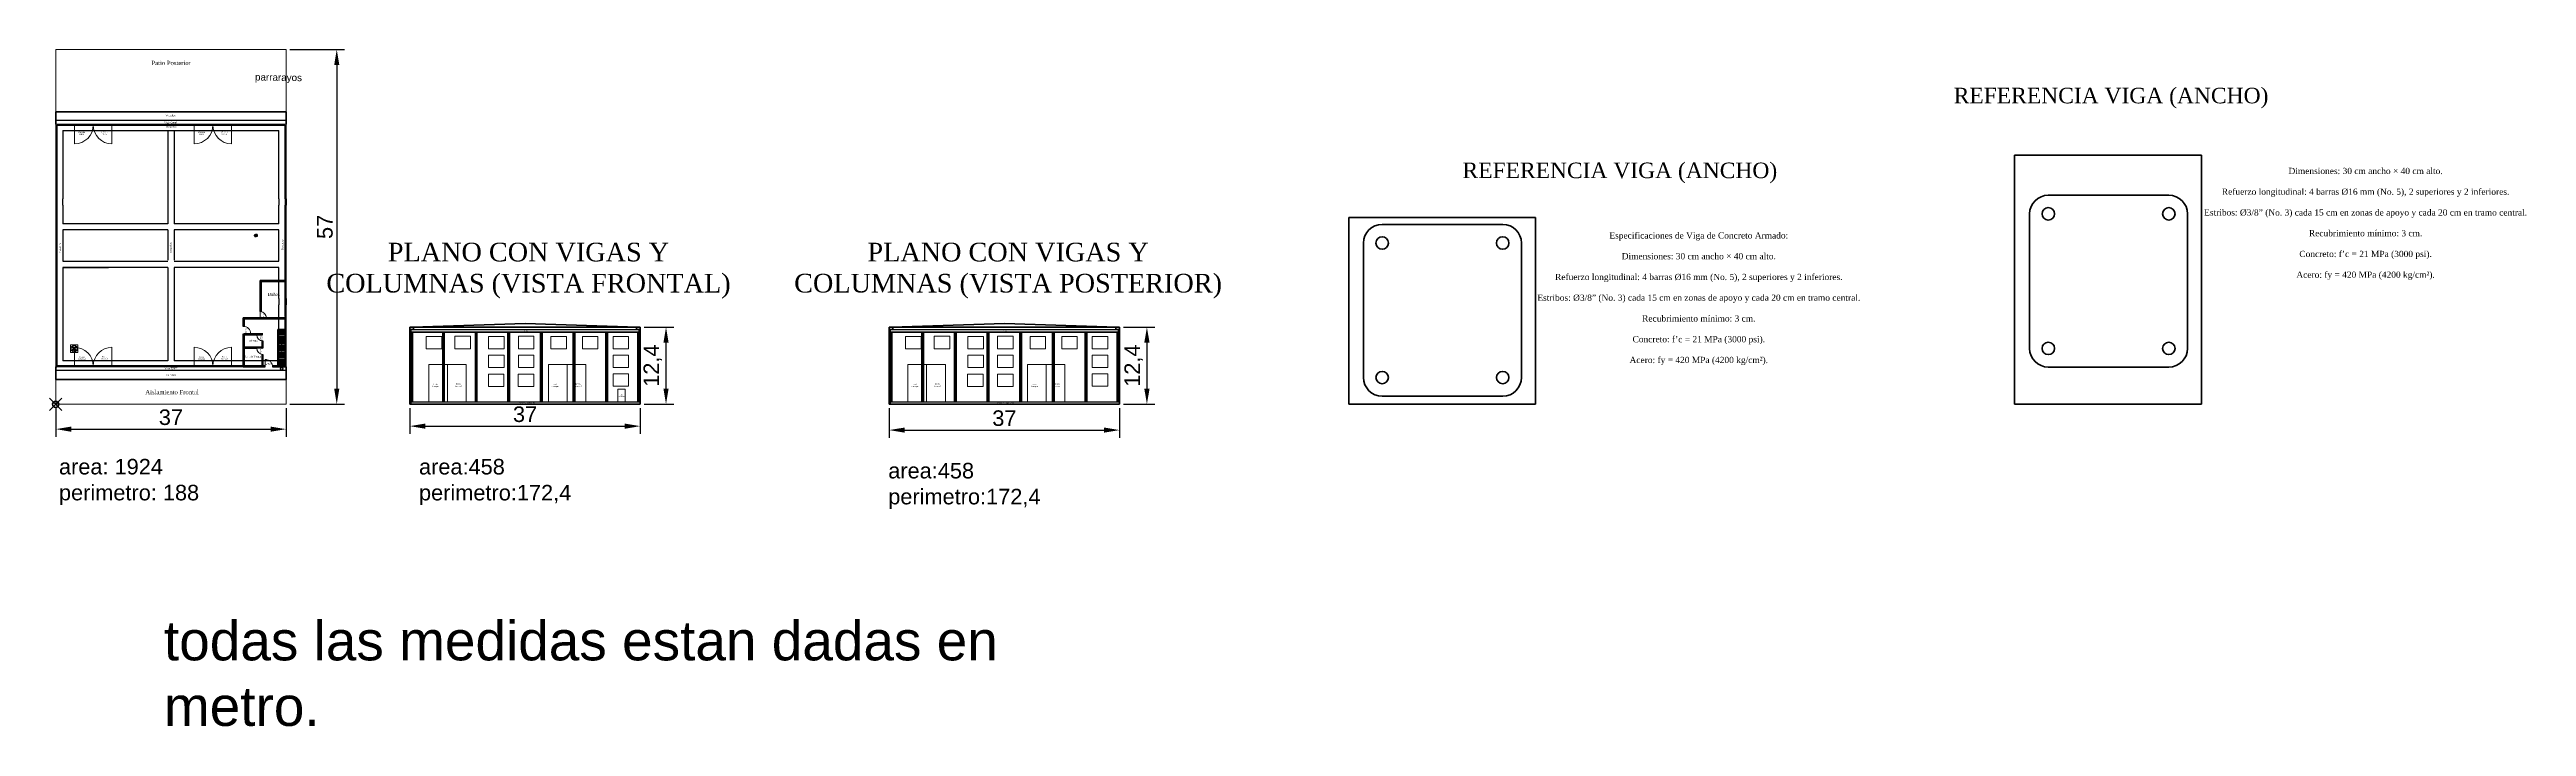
# Model space of a CAD drawing. Header units: metres. Extents: x 29 to 562, y -33 to 369.
# Drawn here: x 28.6 to 426.5, y -32.7 to 76.1 of the extents above; entities that cross this region are included whole.
import ezdxf

# ---------------------------------------------------------------- set-up
doc = ezdxf.new("R2010")
doc.units = ezdxf.units.M
doc.header["$LTSCALE"] = 2
doc.header["$PDMODE"] = 35
doc.linetypes.add('HIDDEN2', pattern=[0.1875, 0.125, -0.0625])
for name, color, linetype, lineweight in [('001_Dark_1 10', 7, 'Continuous', 0), ('A-AREA', 7, 'Continuous', 5), ('A-DOOR', 251, 'Continuous', 18), ('A-GLAZ', 2, 'Continuous', 18), ('A-ROOF', 226, 'Continuous', 53), ('C-WALL', 7, 'Continuous', 60), ('E-AIR', 160, 'Continuous', 5), ('S-BEAM', 1, 'Continuous', 50), ('S-COLS', 1, 'Continuous', 50), ('S-STRS', 4, 'Continuous', 40), ('S-WALL', 7, 'Continuous', 60), ('Tuberia piso', 10, 'HIDDEN2', 13)]:
    doc.layers.add(name, color=color, linetype=linetype, lineweight=lineweight)
for name, color, linetype in [('Edges', 7, 'Continuous'), ('S-DECK', 7, 'Continuous'), ('S-FNDN', 7, 'Continuous'), ('S-PLAT', 7, 'Continuous')]:
    doc.layers.add(name, color=color, linetype=linetype)
doc.styles.get("Standard").update_dxf_attribs({"font": 'arial.ttf'})
doc.dimstyles.new('ISO-25', dxfattribs={"dimtxt": 2.5, "dimasz": 2.5, "dimexe": 1.25, "dimexo": 0.625, "dimtad": 1, "dimtxsty": 'Standard', "dimcen": 2.5, "dimadec": 0, "dimazin": 0, "dimtfac": 1, "dimtmove": 0, "dimatfit": 3, "dimfxl": 1, "dimarcsym": 0})

# ---------------------------------------------------------------- blocks, each defined once
blk = doc.blocks.new('Luces de Emergencia')
at = {"layer": 'Edges'}
for p, q in [((61.49, 46.21), (61.5, 46.24)), ((61.49, 46.17), (61.49, 46.21)), ((61.49, 46.13), (61.49, 46.17)), ((61.5, 46.09), (61.49, 46.13)), ((61.5, 46.24), (61.51, 46.27)), ((61.51, 46.06), (61.5, 46.09)), ((61.51, 46.27), (61.52, 46.29)), ((61.52, 46.25), (61.51, 46.22)), ((61.51, 46.22), (61.51, 46.18)), ((61.51, 46.18), (61.51, 46.14)), ((61.51, 46.14), (61.51, 46.12)), ((61.52, 46.13), (61.51, 46.12)), ((61.51, 46.12), (61.52, 46.1)), ((61.52, 46.03), (61.51, 46.06)), ((61.52, 46.29), (61.53, 46.3)), ((61.53, 46.28), (61.52, 46.25)), ((61.53, 46.23), (61.52, 46.2)), ((61.52, 46.2), (61.52, 46.17)), ((61.52, 46.17), (61.52, 46.14)), ((61.52, 46.14), (61.52, 46.13)), ((61.52, 46.13), (61.53, 46.12)), ((61.52, 46.13), (61.54, 46.13)), ((61.52, 46.1), (61.52, 46.07)), ((61.52, 46.07), (61.53, 46.04)), ((61.53, 46.01), (61.52, 46.03)), ((61.53, 46.3), (61.54, 46.31)), ((61.54, 46.3), (61.53, 46.28)), ((61.54, 46.26), (61.53, 46.24)), ((61.53, 46.24), (61.53, 46.23)), ((61.53, 46.12), (61.53, 46.09)), ((61.53, 46.09), (61.54, 46.07)), ((61.53, 46.04), (61.54, 46.02)), ((61.54, 46.01), (61.53, 46.01)), ((61.55, 46.3), (61.54, 46.31)), ((61.55, 46.3), (61.54, 46.3)), ((61.55, 46.26), (61.54, 46.26)), ((61.55, 46.23), (61.54, 46.2)), ((61.54, 46.2), (61.54, 46.17)), ((61.54, 46.17), (61.54, 46.15)), ((61.54, 46.15), (61.54, 46.13)), ((61.54, 46.13), (61.54, 46.12)), ((61.54, 46.12), (61.55, 46.09)), ((61.54, 46.07), (61.55, 46.06)), ((61.54, 46.02), (61.55, 46.01)), ((61.55, 46.01), (61.54, 46.01)), ((61.56, 46.3), (61.55, 46.31)), ((61.55, 46.31), (61.55, 46.3)), ((61.56, 46.26), (61.55, 46.26)), ((61.56, 46.26), (61.55, 46.25)), ((61.55, 46.25), (61.55, 46.23)), ((61.55, 46.09), (61.56, 46.07)), ((61.55, 46.06), (61.55, 46.05)), ((61.55, 46.05), (61.56, 46.05)), ((61.55, 46.01), (61.55, 46.01)), ((61.55, 46.01), (61.56, 46.01)), ((61.57, 46.29), (61.56, 46.3)), ((61.61, 46.29), (61.56, 46.3)), ((61.56, 46.26), (61.56, 46.26)), ((61.57, 46.26), (61.56, 46.26)), ((61.56, 46.26), (61.56, 46.26)), ((61.56, 46.07), (61.56, 46.06)), ((61.56, 46.06), (61.57, 46.05)), ((61.56, 46.05), (61.57, 46.05)), ((61.63, 46.02), (61.56, 46.01)), ((61.56, 46.01), (61.58, 46.01)), ((61.58, 46.27), (61.57, 46.29)), ((61.57, 46.24), (61.57, 46.26)), ((61.58, 46.22), (61.57, 46.24)), ((61.57, 46.05), (61.58, 46.07)), ((61.57, 46.05), (61.57, 46.05)), ((61.59, 46.24), (61.58, 46.27)), ((61.59, 46.19), (61.58, 46.22)), ((61.58, 46.09), (61.59, 46.11)), ((61.58, 46.07), (61.58, 46.09)), ((61.58, 46.01), (61.59, 46.03)), ((61.6, 46.21), (61.59, 46.24)), ((61.6, 46.19), (61.59, 46.18)), ((61.59, 46.18), (61.59, 46.19)), ((61.59, 46.17), (61.59, 46.18)), ((61.59, 46.14), (61.59, 46.17)), ((61.59, 46.11), (61.59, 46.14)), ((61.59, 46.06), (61.6, 46.09)), ((61.59, 46.03), (61.59, 46.06)), ((61.6, 46.19), (61.6, 46.21)), ((61.6, 46.17), (61.6, 46.19)), ((61.6, 46.13), (61.6, 46.17)), ((61.6, 46.09), (61.6, 46.13)), ((61.63, 46.29), (61.61, 46.29)), ((61.62, 46.29), (61.61, 46.29)), ((61.62, 46.29), (61.63, 46.29)), ((61.62, 46.29), (61.63, 46.28)), ((61.62, 46.29), (61.62, 46.29)), ((61.63, 46.29), (61.62, 46.29)), ((61.62, 46.29), (61.62, 46.29)), ((61.63, 46.29), (61.63, 46.29)), ((61.64, 46.29), (61.63, 46.29)), ((61.63, 46.28), (61.64, 46.26)), ((61.64, 46.03), (61.63, 46.02)), ((61.65, 46.02), (61.63, 46.02)), ((61.65, 46.29), (61.64, 46.29)), ((61.64, 46.26), (61.65, 46.24)), ((61.65, 46.05), (61.64, 46.03)), ((61.65, 46.31), (61.65, 46.29)), ((61.77, 46.31), (61.65, 46.31)), ((61.66, 46.28), (61.65, 46.29)), ((61.65, 46.29), (61.65, 46.29)), ((61.65, 46.24), (61.66, 46.2)), ((61.66, 46.07), (61.65, 46.05)), ((61.65, 46.02), (61.66, 46.03)), ((61.65, 46.02), (61.65, 45.98)), ((61.65, 46.02), (61.65, 46.02)), ((61.65, 45.98), (61.77, 45.98)), ((61.67, 46.26), (61.66, 46.28)), ((61.66, 46.2), (61.66, 46.17)), ((61.66, 46.17), (61.66, 46.13)), ((61.66, 46.13), (61.66, 46.1)), ((61.66, 46.1), (61.66, 46.07)), ((61.66, 46.03), (61.67, 46.05)), ((61.67, 46.24), (61.67, 46.26)), ((61.68, 46.21), (61.67, 46.24)), ((61.67, 46.05), (61.68, 46.07)), ((61.68, 46.2), (61.68, 46.21)), ((61.68, 46.17), (61.68, 46.2)), ((61.68, 46.14), (61.68, 46.17)), ((61.68, 46.1), (61.68, 46.14)), ((61.68, 46.07), (61.68, 46.1)), ((61.68, 46.1), (61.68, 46.1)), ((61.77, 46.31), (61.77, 45.98)), ((61.89, 46.31), (61.77, 46.31)), ((61.89, 45.98), (61.77, 45.98)), ((61.89, 46.31), (61.89, 45.98))]:
    blk.add_line(p, q, dxfattribs=at)
blk = doc.blocks.new('*D67')
at = {"layer": '001_Dark_1 10', "color": 0, "lineweight": -2, "transparency": 16777216}
for p, q in [((67.18, 76.05), (75.94, 76.05)), ((74.69, 73.55), (74.69, 21.55)), ((67.18, 19.05), (75.94, 19.05))]:
    blk.add_line(p, q, dxfattribs=at)
at = {"layer": '001_Dark_1 10', "color": 0, "transparency": 16777216}
for points in [[(74.28, 73.55), (75.11, 73.55), (74.69, 76.05)], [(74.28, 21.55), (75.11, 21.55), (74.69, 19.05)]]:
    blk.add_solid(points, dxfattribs=at)
at = {"layer": 'Defpoints', "color": 0, "transparency": 16777216}
for p in [(66.55, 76.05), (66.55, 19.05), (74.69, 19.05)]:
    blk.add_point(p, dxfattribs=at)
at = {"layer": '001_Dark_1 10', "color": 0, "transparency": 16777216, "insert": (72.8, 47.55), "char_height": 2.5, "attachment_point": 5, "rotation": 90}
blk.add_mtext('57', dxfattribs=at)
blk = doc.blocks.new('*D68')
at = {"layer": '001_Dark_1 10', "color": 0, "lineweight": -2, "transparency": 16777216}
for p, q in [((29.55, 18.43), (29.55, 13.8)), ((66.55, 18.43), (66.55, 13.8)), ((32.05, 15.05), (64.05, 15.05))]:
    blk.add_line(p, q, dxfattribs=at)
at = {"layer": '001_Dark_1 10', "color": 0, "transparency": 16777216}
for points in [[(32.05, 15.46), (32.05, 14.63), (29.55, 15.05)], [(64.05, 15.46), (64.05, 14.63), (66.55, 15.05)]]:
    blk.add_solid(points, dxfattribs=at)
at = {"layer": 'Defpoints', "color": 0, "transparency": 16777216}
for p in [(29.55, 19.05), (66.55, 19.05), (66.55, 15.05)]:
    blk.add_point(p, dxfattribs=at)
at = {"layer": '001_Dark_1 10', "color": 0, "transparency": 16777216, "insert": (48.05, 16.95), "char_height": 2.5, "attachment_point": 5}
blk.add_mtext('37', dxfattribs=at)
blk = doc.blocks.new('*D69')
at = {"layer": '001_Dark_1 10', "color": 0, "lineweight": -2, "transparency": 16777216}
for p, q in [((124.07, 31.45), (128.84, 31.45)), ((127.59, 21.55), (127.59, 28.95)), ((124.07, 19.05), (128.84, 19.05))]:
    blk.add_line(p, q, dxfattribs=at)
at = {"layer": '001_Dark_1 10', "color": 0, "transparency": 16777216}
for points in [[(127.17, 28.95), (128, 28.95), (127.59, 31.45)], [(127.17, 21.55), (128, 21.55), (127.59, 19.05)]]:
    blk.add_solid(points, dxfattribs=at)
at = {"layer": 'Defpoints', "color": 0, "transparency": 16777216}
for p in [(123.44, 31.45), (127.59, 31.45), (123.44, 19.05)]:
    blk.add_point(p, dxfattribs=at)
at = {"layer": '001_Dark_1 10', "color": 0, "transparency": 16777216, "insert": (125.46, 25.25), "char_height": 2.5, "attachment_point": 5, "rotation": 90}
blk.add_mtext('12,4', dxfattribs=at)
blk = doc.blocks.new('*D70')
at = {"layer": '001_Dark_1 10', "color": 0, "lineweight": -2, "transparency": 16777216}
for p, q in [((86.44, 18.43), (86.44, 14.28)), ((123.44, 18.43), (123.44, 14.28)), ((88.94, 15.53), (120.94, 15.53))]:
    blk.add_line(p, q, dxfattribs=at)
at = {"layer": '001_Dark_1 10', "color": 0, "transparency": 16777216}
for points in [[(88.94, 15.95), (88.94, 15.11), (86.44, 15.53)], [(120.94, 15.95), (120.94, 15.11), (123.44, 15.53)]]:
    blk.add_solid(points, dxfattribs=at)
at = {"layer": 'Defpoints', "color": 0, "transparency": 16777216}
for p in [(86.44, 19.05), (123.44, 19.05), (123.44, 15.53)]:
    blk.add_point(p, dxfattribs=at)
at = {"layer": '001_Dark_1 10', "color": 0, "transparency": 16777216, "insert": (104.94, 17.43), "char_height": 2.5, "attachment_point": 5}
blk.add_mtext('37', dxfattribs=at)
blk = doc.blocks.new('*D71')
at = {"layer": '001_Dark_1 10', "color": 0, "lineweight": -2, "transparency": 16777216}
for p, q in [((163.44, 18.43), (163.44, 13.65)), ((200.44, 18.43), (200.44, 13.65)), ((165.94, 14.9), (197.94, 14.9))]:
    blk.add_line(p, q, dxfattribs=at)
at = {"layer": '001_Dark_1 10', "color": 0, "transparency": 16777216}
for points in [[(165.94, 15.31), (165.94, 14.48), (163.44, 14.9)], [(197.94, 15.31), (197.94, 14.48), (200.44, 14.9)]]:
    blk.add_solid(points, dxfattribs=at)
at = {"layer": 'Defpoints', "color": 0, "transparency": 16777216}
for p in [(163.44, 19.05), (200.44, 19.05), (200.44, 14.9)]:
    blk.add_point(p, dxfattribs=at)
at = {"layer": '001_Dark_1 10', "color": 0, "transparency": 16777216, "insert": (181.94, 16.8), "char_height": 2.5, "attachment_point": 5}
blk.add_mtext('37', dxfattribs=at)
blk = doc.blocks.new('*D72')
at = {"layer": '001_Dark_1 10', "color": 0, "lineweight": -2, "transparency": 16777216}
for p, q in [((201.06, 31.45), (206.09, 31.45)), ((204.84, 28.95), (204.84, 21.55)), ((201.06, 19.05), (206.09, 19.05))]:
    blk.add_line(p, q, dxfattribs=at)
at = {"layer": '001_Dark_1 10', "color": 0, "transparency": 16777216}
for points in [[(204.42, 28.95), (205.26, 28.95), (204.84, 31.45)], [(204.42, 21.55), (205.26, 21.55), (204.84, 19.05)]]:
    blk.add_solid(points, dxfattribs=at)
at = {"layer": 'Defpoints', "color": 0, "transparency": 16777216}
for p in [(200.44, 31.45), (200.44, 19.05), (204.84, 19.05)]:
    blk.add_point(p, dxfattribs=at)
at = {"layer": '001_Dark_1 10', "color": 0, "transparency": 16777216, "insert": (202.71, 25.25), "char_height": 2.5, "attachment_point": 5, "rotation": 90}
blk.add_mtext('12,4', dxfattribs=at)

msp = doc.modelspace()

# ---------------------------------------------------------------- linework, layer by layer
at = {"layer": 'A-AREA'}
for p, q in [((66.552, 76.05), (29.552, 76.05)), ((29.552, 76.05), (29.552, 19.05)), ((29.552, 76.05), (29.552, 64.05)), ((29.552, 76.05), (29.552, 19.05)), ((66.552, 19.05), (66.552, 76.05)), ((66.552, 19.05), (66.552, 76.05)), ((29.552, 64.05), (66.552, 64.05)), ((29.552, 64.05), (66.552, 64.05)), ((29.552, 19.05), (29.552, 25.05)), ((29.552, 25.05), (58.534, 25.05)), ((58.534, 25.05), (63.187, 25.05)), ((58.534, 25.05), (63.187, 25.05)), ((64.387, 25.05), (66.552, 25.05)), ((64.387, 25.05), (66.552, 25.05)), ((29.552, 19.05), (66.552, 19.05))]:
    msp.add_line(p, q, dxfattribs=at)
at = {"layer": 'A-DOOR'}
for p, q in [((32.571, 63.9), (32.571, 60.9)), ((38.571, 63.9), (38.571, 60.9)), ((51.79, 63.9), (51.79, 60.9)), ((57.79, 63.9), (57.79, 60.9)), ((62.402, 33.93), (62.402, 32.93)), ((32.571, 25.2), (32.571, 28.2)), ((38.571, 25.2), (38.571, 28.2)), ((51.79, 25.2), (51.79, 28.2)), ((57.79, 25.2), (57.79, 28.2)), ((59.684, 30.365), (60.884, 30.365)), ((61.834, 30.215), (62.834, 30.215)), ((61.834, 28.05), (62.834, 28.05)), ((54.79, 25.2), (51.79, 25.2)), ((54.79, 26.034), (54.79, 26.036)), ((54.79, 25.2), (54.79, 25.301)), ((57.79, 25.2), (54.79, 25.2)), ((63.187, 25.05), (63.187, 26.25)), ((89.462, 19.45), (89.462, 25.45)), ((89.462, 25.45), (92.462, 25.45)), ((92.462, 19.45), (92.462, 25.45)), ((92.462, 25.45), (95.462, 25.45)), ((92.462, 25.45), (92.462, 19.45)), ((95.462, 25.45), (95.462, 19.45)), ((108.681, 19.45), (108.681, 25.45)), ((108.681, 25.45), (111.681, 25.45)), ((111.681, 19.45), (111.681, 25.45)), ((111.681, 25.45), (114.681, 25.45)), ((111.681, 25.45), (111.681, 19.45)), ((114.681, 25.45), (114.681, 19.45)), ((166.457, 19.45), (166.457, 25.45)), ((166.457, 25.45), (169.457, 25.45)), ((169.457, 19.45), (169.457, 25.45)), ((169.457, 25.45), (172.457, 25.45)), ((169.457, 25.45), (169.457, 19.45)), ((172.457, 25.45), (172.457, 19.45)), ((185.676, 19.45), (185.676, 25.45)), ((185.676, 25.45), (188.676, 25.45)), ((188.676, 19.45), (188.676, 25.45)), ((188.676, 25.45), (191.676, 25.45)), ((188.676, 25.45), (188.676, 19.45)), ((191.676, 25.45), (191.676, 19.45)), ((119.843, 19.45), (119.843, 21.45)), ((119.843, 21.45), (121.043, 21.45)), ((121.043, 19.45), (121.043, 21.45)), ((114.681, 19.45), (111.681, 19.45)), ((121.043, 19.45), (119.843, 19.45)), ((191.676, 19.45), (188.676, 19.45))]:
    msp.add_line(p, q, dxfattribs=at)
for centre, radius, start, end in [((32.571, 63.9), 3, 270, 0), ((38.571, 63.9), 3, 180, 270), ((51.79, 63.9), 3, 270, 0), ((57.79, 63.9), 3, 180, 270), ((62.402, 32.93), 1, 0, 90), ((32.571, 25.2), 3, 360, 90), ((38.571, 25.2), 3, 90, 180), ((51.79, 25.2), 3, 360, 90), ((57.79, 25.2), 3, 90, 180), ((59.684, 30.365), 1.2, 0, 90), ((62.834, 30.215), 1, 180, 270), ((62.834, 28.05), 1, 180, 270), ((51.79, 25.2), 3, 182.86598, 182.9389), ((51.79, 25.2), 3, 194.47751, 194.61534), ((51.79, 25.2), 3, 163.54075, 163.83863), ((51.79, 25.2), 3, 345.38466, 345.52249), ((57.79, 25.2), 3, 1.88005, 1.91326), ((63.187, 25.05), 1.2, 360, 90)]:
    msp.add_arc(centre, radius, start, end, dxfattribs=at)
at = {"layer": 'A-GLAZ'}
for p, q in [((91.574, 29.956), (89.074, 29.956)), ((89.074, 29.956), (89.074, 27.956)), ((89.074, 27.956), (91.574, 27.956)), ((91.574, 27.956), (91.574, 29.956)), ((96.161, 29.964), (93.661, 29.964)), ((93.661, 29.964), (93.661, 27.964)), ((93.661, 27.964), (96.161, 27.964)), ((96.161, 27.964), (96.161, 29.964)), ((101.574, 29.956), (99.074, 29.956)), ((99.074, 29.956), (99.074, 27.956)), ((99.074, 27.956), (101.574, 27.956)), ((101.574, 27.956), (101.574, 29.956)), ((106.366, 29.978), (103.866, 29.978)), ((103.866, 29.978), (103.866, 27.978)), ((103.866, 27.978), (106.366, 27.978)), ((106.366, 27.978), (106.366, 29.978)), ((111.574, 29.956), (109.074, 29.956)), ((109.074, 29.956), (109.074, 27.956)), ((109.074, 27.956), (111.574, 27.956)), ((111.574, 27.956), (111.574, 29.956)), ((116.655, 29.952), (114.155, 29.952)), ((114.155, 29.952), (114.155, 27.952)), ((114.155, 27.952), (116.655, 27.952)), ((116.655, 27.952), (116.655, 29.952)), ((121.574, 29.956), (119.074, 29.956)), ((119.074, 29.956), (119.074, 27.956)), ((119.074, 27.956), (121.574, 27.956)), ((121.574, 27.956), (121.574, 29.956)), ((168.569, 29.956), (166.069, 29.956)), ((166.069, 29.956), (166.069, 27.956)), ((166.069, 27.956), (168.569, 27.956)), ((168.569, 27.956), (168.569, 29.956)), ((173.157, 29.964), (170.657, 29.964)), ((170.657, 29.964), (170.657, 27.964)), ((170.657, 27.964), (173.157, 27.964)), ((173.157, 27.964), (173.157, 29.964)), ((178.569, 29.956), (176.069, 29.956)), ((176.069, 29.956), (176.069, 27.956)), ((176.069, 27.956), (178.569, 27.956)), ((178.569, 27.956), (178.569, 29.956)), ((183.361, 29.978), (180.861, 29.978)), ((180.861, 29.978), (180.861, 27.978)), ((180.861, 27.978), (183.361, 27.978)), ((183.361, 27.978), (183.361, 29.978)), ((188.569, 29.956), (186.069, 29.956)), ((186.069, 29.956), (186.069, 27.956)), ((186.069, 27.956), (188.569, 27.956)), ((188.569, 27.956), (188.569, 29.956)), ((193.651, 29.952), (191.151, 29.952)), ((191.151, 29.952), (191.151, 27.952)), ((191.151, 27.952), (193.651, 27.952)), ((193.651, 27.952), (193.651, 29.952)), ((198.569, 29.956), (196.069, 29.956)), ((196.069, 29.956), (196.069, 27.956)), ((196.069, 27.956), (198.569, 27.956)), ((198.569, 27.956), (198.569, 29.956)), ((101.544, 23.904), (99.044, 23.904)), ((99.044, 23.904), (99.044, 21.904)), ((101.574, 26.956), (99.074, 26.956)), ((99.074, 26.956), (99.074, 24.956)), ((99.074, 24.956), (101.574, 24.956)), ((101.544, 21.904), (101.544, 23.904)), ((101.574, 24.956), (101.574, 26.956)), ((106.337, 23.904), (103.837, 23.904)), ((103.837, 23.904), (103.837, 21.904)), ((106.366, 26.956), (103.866, 26.956)), ((103.866, 26.956), (103.866, 24.956)), ((103.866, 24.956), (106.366, 24.956)), ((106.337, 21.904), (106.337, 23.904)), ((106.366, 24.956), (106.366, 26.956)), ((121.574, 26.956), (119.074, 26.956)), ((119.074, 26.956), (119.074, 24.956)), ((119.074, 24.956), (121.574, 24.956)), ((121.574, 23.956), (119.074, 23.956)), ((119.074, 23.956), (119.074, 21.956)), ((121.574, 24.956), (121.574, 26.956)), ((121.574, 21.956), (121.574, 23.956)), ((178.54, 23.904), (176.04, 23.904)), ((176.04, 23.904), (176.04, 21.904)), ((178.569, 26.956), (176.069, 26.956)), ((176.069, 26.956), (176.069, 24.956)), ((176.069, 24.956), (178.569, 24.956)), ((178.54, 21.904), (178.54, 23.904)), ((178.569, 24.956), (178.569, 26.956)), ((183.332, 23.904), (180.832, 23.904)), ((180.832, 23.904), (180.832, 21.904)), ((183.361, 26.956), (180.861, 26.956)), ((180.861, 26.956), (180.861, 24.956)), ((180.861, 24.956), (183.361, 24.956)), ((183.332, 21.904), (183.332, 23.904)), ((183.361, 24.956), (183.361, 26.956)), ((198.569, 26.956), (196.069, 26.956)), ((196.069, 26.956), (196.069, 24.956)), ((196.069, 24.956), (198.569, 24.956)), ((198.569, 23.956), (196.069, 23.956)), ((196.069, 23.956), (196.069, 21.956)), ((198.569, 24.956), (198.569, 26.956)), ((198.569, 21.956), (198.569, 23.956)), ((99.044, 21.904), (101.544, 21.904)), ((103.837, 21.904), (106.337, 21.904)), ((119.074, 21.956), (121.574, 21.956)), ((176.04, 21.904), (178.54, 21.904)), ((180.832, 21.904), (183.332, 21.904)), ((196.069, 21.956), (198.569, 21.956))]:
    msp.add_line(p, q, dxfattribs=at)
at = {"layer": 'A-ROOF'}
for p, q in [((29.552, 64.05), (29.552, 66.05)), ((66.552, 66.05), (29.552, 66.05)), ((66.552, 64.05), (66.552, 66.05)), ((104.943, 32.025), (86.843, 31.453)), ((104.943, 32.025), (123.043, 31.45)), ((181.939, 32.025), (163.839, 31.453)), ((181.939, 32.025), (200.039, 31.45)), ((86.843, 31.453), (123.043, 31.45)), ((163.839, 31.453), (200.039, 31.45)), ((29.552, 25.05), (29.552, 23.05)), ((66.552, 25.05), (66.552, 23.05)), ((66.552, 23.05), (29.552, 23.05))]:
    msp.add_line(p, q, dxfattribs=at)
at = {"layer": 'C-WALL'}
msp.add_point((29.552, 19.05), dxfattribs=at)
at = {"layer": 'E-AIR'}
msp.add_lwpolyline([(31.91, 27.382), (33.11, 27.382), (33.11, 28.582), (31.91, 28.582)], close=True, dxfattribs=at)
for radius in [0.5, 0.1]:
    msp.add_circle((32.51, 27.982), radius, dxfattribs=at)
for centre, start, end in [((32.157, 27.982), 16.2602, 90), ((32.51, 28.335), 180, 253.7398), ((32.51, 27.628), 106.2602, 180), ((32.157, 27.982), 270, 343.7398), ((32.864, 27.982), 90, 163.7398), ((32.864, 27.982), 196.2602, 270), ((32.51, 28.335), 286.2602, 0), ((32.51, 27.628), 360, 73.7398)]:
    msp.add_arc(centre, 0.354, start, end, dxfattribs=at)
at = {"layer": 'S-BEAM'}
for p, q in [((344.238, 59.05), (344.238, 19.05)), ((374.238, 59.05), (344.238, 59.05)), ((374.238, 19.05), (374.238, 59.05)), ((349.638, 52.641), (369.001, 52.641)), ((237.29, 49.05), (237.29, 19.05)), ((267.29, 49.05), (237.29, 49.05)), ((242.636, 47.959), (262, 47.959)), ((267.29, 19.05), (267.29, 49.05)), ((346.638, 49.641), (346.638, 28.021)), ((372.001, 49.641), (372.001, 28.021)), ((239.636, 44.959), (239.636, 23.339)), ((265, 44.959), (265, 23.339)), ((87.043, 31.453), (86.443, 31.453)), ((86.443, 31.453), (86.443, 31.05)), ((86.443, 31.05), (87.043, 31.053)), ((86.593, 31.05), (86.593, 30.65)), ((86.593, 30.65), (123.293, 30.65)), ((87.043, 31.053), (87.043, 31.453)), ((123.443, 31.45), (122.843, 31.45)), ((122.843, 31.45), (122.843, 31.05)), ((122.843, 31.05), (123.443, 31.05)), ((123.443, 31.05), (123.443, 31.45)), ((164.039, 31.453), (163.439, 31.453)), ((163.439, 31.453), (163.439, 31.05)), ((163.439, 31.05), (164.039, 31.053)), ((163.589, 31.05), (163.589, 30.65)), ((163.589, 30.65), (200.289, 30.65)), ((164.039, 31.053), (164.039, 31.453)), ((200.439, 31.45), (199.839, 31.45)), ((199.839, 31.45), (199.839, 31.05)), ((199.839, 31.05), (200.439, 31.05)), ((200.439, 31.05), (200.439, 31.45)), ((349.638, 25.021), (369.001, 25.021)), ((242.636, 20.339), (262, 20.339)), ((237.29, 19.05), (267.29, 19.05)), ((344.238, 19.05), (374.238, 19.05))]:
    msp.add_line(p, q, dxfattribs=at)
for centre in [(349.638, 49.641), (369.001, 49.641), (242.636, 44.959), (262, 44.959), (349.638, 28.021), (369.001, 28.021), (242.636, 23.339), (262, 23.339)]:
    msp.add_circle(centre, 1, dxfattribs=at)
for centre, start, end in [((349.638, 49.641), 90, 180), ((369.001, 49.641), 0, 90), ((242.636, 44.959), 90, 180), ((262, 44.959), 0, 90), ((349.638, 28.021), 180, 270), ((369.001, 28.021), 270, 0), ((242.636, 23.339), 180, 270), ((262, 23.339), 270, 0)]:
    msp.add_arc(centre, 3, start, end, dxfattribs=at)
at = {"layer": 'S-COLS'}
for p, q in [((86.843, 19.45), (86.843, 30.65)), ((91.711, 19.45), (91.711, 30.65)), ((91.711, 30.65), (91.961, 30.65)), ((91.961, 30.65), (91.961, 19.45)), ((96.954, 19.45), (96.954, 30.65)), ((97.204, 30.65), (97.204, 19.45)), ((102.197, 19.45), (102.197, 30.65)), ((102.447, 30.65), (102.447, 19.45)), ((107.44, 19.45), (107.44, 30.65)), ((107.69, 30.65), (107.69, 19.45)), ((112.683, 19.45), (112.683, 30.65)), ((112.933, 30.65), (112.933, 19.45)), ((117.926, 19.45), (117.926, 30.65)), ((118.176, 30.65), (118.176, 19.45)), ((123.043, 19.45), (123.043, 30.65)), ((123.293, 30.65), (123.293, 19.45)), ((163.839, 19.45), (163.839, 30.65)), ((168.707, 19.45), (168.707, 30.65)), ((168.707, 30.65), (168.957, 30.65)), ((168.957, 30.65), (168.957, 19.45)), ((173.95, 19.45), (173.95, 30.65)), ((174.2, 30.65), (174.2, 19.45)), ((179.193, 19.45), (179.193, 30.65)), ((179.443, 30.65), (179.443, 19.45)), ((184.436, 19.45), (184.436, 30.65)), ((184.686, 30.65), (184.686, 19.45)), ((189.679, 19.45), (189.679, 30.65)), ((189.929, 30.65), (189.929, 19.45)), ((194.922, 19.45), (194.922, 30.65)), ((195.172, 30.65), (195.172, 19.45)), ((200.039, 19.45), (200.039, 30.65)), ((200.289, 30.65), (200.289, 19.45))]:
    msp.add_line(p, q, dxfattribs=at)
at = {"layer": 'S-DECK'}
for p, q in [((29.552, 64.05), (29.552, 64.65)), ((66.552, 64.65), (29.552, 64.65)), ((48.052, 64.05), (48.552, 64.05)), ((66.552, 64.05), (66.552, 64.65)), ((86.443, 31.05), (123.443, 31.05)), ((163.439, 31.05), (200.439, 31.05)), ((29.552, 25.05), (29.552, 24.45)), ((66.552, 24.45), (29.552, 24.45)), ((48.052, 25.05), (47.552, 25.05)), ((66.552, 25.05), (66.552, 24.45))]:
    msp.add_line(p, q, dxfattribs=at)
msp.add_circle((65.839, 24.755), 0.21, dxfattribs=at)
at = {"layer": 'S-FNDN'}
for p, q in [((86.593, 19.05), (86.593, 19.45)), ((86.593, 19.45), (123.443, 19.45)), ((163.589, 19.05), (163.589, 19.45)), ((163.589, 19.45), (200.439, 19.45))]:
    msp.add_line(p, q, dxfattribs=at)
at = {"layer": 'S-PLAT'}
for p, q in [((47.552, 64.05), (48.552, 64.05)), ((30.702, 63.05), (30.702, 52.05)), ((30.702, 63.05), (65.402, 63.05)), ((47.552, 63.05), (47.552, 48.05)), ((48.552, 63.05), (48.552, 48.05)), ((65.402, 52.05), (65.402, 63.05)), ((29.702, 52.05), (29.702, 51.05)), ((30.702, 51.05), (30.702, 52.05)), ((65.402, 52.05), (65.402, 51.05)), ((66.402, 52.05), (66.402, 36.05)), ((66.552, 52.05), (66.552, 51.05)), ((30.702, 51.05), (30.702, 48.05)), ((47.552, 48.05), (30.702, 48.05)), ((47.552, 48.05), (44.3, 48.05)), ((65.402, 48.05), (48.552, 48.05)), ((65.402, 48.05), (65.402, 51.05)), ((47.552, 47.05), (30.702, 47.05)), ((30.702, 47.05), (30.702, 42.05)), ((47.552, 47.05), (47.552, 42.2)), ((65.402, 47.05), (48.552, 47.05)), ((48.552, 47.05), (48.552, 42.2)), ((65.402, 42.05), (65.402, 47.05)), ((30.702, 42.05), (47.552, 42.05)), ((47.552, 41.05), (30.702, 41.05)), ((30.702, 41.05), (38.01, 41.05)), ((30.702, 41.05), (30.702, 36.05)), ((47.552, 41.05), (47.552, 26.05)), ((48.552, 42.05), (65.402, 42.05)), ((65.402, 41.05), (48.552, 41.05)), ((48.552, 41.05), (48.552, 26.05)), ((65.402, 36.05), (65.402, 41.05)), ((29.702, 36.05), (29.702, 35.05)), ((30.702, 36.05), (30.702, 35.05)), ((65.402, 36.05), (65.402, 35.05)), ((66.552, 36.05), (66.552, 35.05)), ((30.702, 35.05), (30.702, 26.05)), ((65.402, 26.05), (65.402, 35.05)), ((66.402, 35.05), (66.402, 25.05)), ((47.552, 26.05), (30.702, 26.05)), ((48.052, 25.05), (49.052, 25.05)), ((51.79, 26.05), (48.552, 26.05)), ((65.402, 26.05), (51.79, 26.05)), ((65.402, 25.05), (65.402, 25.2))]:
    msp.add_line(p, q, dxfattribs=at)
at = {"layer": 'S-STRS'}
for p, q in [((65.202, 30.521), (65.202, 31.08)), ((65.202, 31.08), (66.402, 31.08)), ((66.402, 31.08), (65.202, 31.08)), ((65.202, 31.08), (66.402, 31.08)), ((65.202, 30.8), (66.402, 30.8)), ((66.402, 30.8), (65.202, 30.8)), ((65.202, 30.8), (66.402, 30.8)), ((65.202, 30.8), (66.402, 30.8)), ((65.202, 30.8), (66.402, 30.8)), ((65.202, 30.521), (66.402, 30.521)), ((65.202, 30.24), (65.202, 30.521)), ((66.402, 30.521), (65.202, 30.521)), ((65.202, 30.521), (66.402, 30.521)), ((65.202, 30.52), (66.402, 30.52)), ((65.202, 30.52), (66.402, 30.52)), ((65.202, 30.24), (66.402, 30.24)), ((65.202, 29.96), (65.202, 30.24)), ((65.202, 30.24), (66.402, 30.24)), ((65.202, 29.96), (66.402, 29.96)), ((65.202, 29.68), (65.202, 29.96)), ((66.402, 29.96), (65.202, 29.96)), ((65.202, 29.96), (66.402, 29.96)), ((65.202, 29.68), (66.402, 29.68)), ((65.202, 29.4), (65.202, 29.68)), ((66.402, 29.68), (65.202, 29.68)), ((65.202, 29.68), (66.402, 29.68)), ((65.202, 29.4), (66.402, 29.4)), ((65.202, 29.12), (65.202, 29.4)), ((66.402, 29.4), (65.202, 29.4)), ((65.202, 29.4), (66.402, 29.4)), ((65.202, 29.12), (66.402, 29.12)), ((65.202, 28.84), (65.202, 29.12)), ((66.402, 29.12), (65.202, 29.12)), ((65.202, 29.12), (66.402, 29.12)), ((65.202, 28.84), (66.402, 28.84)), ((65.202, 28.56), (65.202, 28.84)), ((66.402, 28.84), (65.202, 28.84)), ((65.202, 28.84), (66.402, 28.84)), ((65.202, 28.56), (66.402, 28.56)), ((65.202, 28.28), (65.202, 28.56)), ((66.402, 28.56), (65.202, 28.56)), ((65.202, 28.56), (66.402, 28.56)), ((65.202, 28.28), (66.402, 28.28)), ((65.202, 28), (65.202, 28.28)), ((66.402, 28.28), (65.202, 28.28)), ((65.202, 28.28), (66.402, 28.28)), ((65.202, 28), (66.402, 28)), ((65.202, 27.72), (65.202, 28)), ((66.402, 28), (65.202, 28)), ((65.202, 28), (66.402, 28)), ((66.402, 30.24), (66.402, 30.95)), ((66.402, 30.24), (66.402, 29.96)), ((66.402, 29.96), (66.402, 29.68)), ((66.402, 29.68), (66.402, 29.4)), ((66.402, 29.4), (66.402, 29.12)), ((66.402, 29.12), (66.402, 28.84)), ((66.402, 28.84), (66.402, 28.56)), ((66.402, 28.56), (66.402, 28.28)), ((66.402, 28.28), (66.402, 28)), ((66.402, 28), (66.402, 27.72)), ((65.202, 27.72), (66.402, 27.72)), ((65.202, 27.44), (65.202, 27.72)), ((66.402, 27.72), (65.202, 27.72)), ((65.202, 27.72), (66.402, 27.72)), ((65.202, 27.44), (66.402, 27.44)), ((65.202, 27.16), (65.202, 27.44)), ((66.402, 27.44), (65.202, 27.44)), ((65.202, 27.44), (66.402, 27.44)), ((65.202, 27.16), (66.402, 27.16)), ((65.202, 26.88), (65.202, 27.16)), ((66.402, 27.16), (65.202, 27.16)), ((65.202, 27.16), (66.402, 27.16)), ((65.202, 26.88), (66.402, 26.88)), ((65.202, 26.6), (65.202, 26.88)), ((66.402, 26.88), (65.202, 26.88)), ((65.202, 26.88), (66.402, 26.88)), ((65.202, 26.6), (66.402, 26.6)), ((65.202, 26.32), (65.202, 26.6)), ((66.402, 26.6), (65.202, 26.6)), ((65.202, 26.6), (66.402, 26.6)), ((65.202, 26.32), (66.402, 26.32)), ((65.202, 26.04), (65.202, 26.32)), ((66.402, 26.32), (65.202, 26.32)), ((65.202, 26.32), (66.402, 26.32)), ((65.202, 25.48), (65.202, 26.23)), ((65.202, 26.12), (65.202, 25.2)), ((66.402, 26.04), (65.202, 26.04)), ((65.202, 26.04), (66.402, 26.04)), ((65.202, 25.76), (65.202, 26.04)), ((65.202, 26.04), (66.402, 26.04)), ((65.202, 25.76), (66.402, 25.76)), ((65.202, 25.76), (66.402, 25.76)), ((65.202, 25.2), (65.202, 25.48)), ((65.202, 25.48), (66.402, 25.48)), ((65.202, 25.2), (66.402, 25.2)), ((65.202, 25.2), (66.402, 25.2)), ((66.402, 27.72), (66.402, 27.44)), ((66.402, 27.44), (66.402, 27.16)), ((66.402, 27.16), (66.402, 26.88)), ((66.402, 26.88), (66.402, 26.6)), ((66.402, 26.6), (66.402, 26.32)), ((66.402, 26.32), (66.402, 26.04)), ((66.402, 26.04), (66.402, 25.91)), ((66.402, 25.91), (66.402, 25.63)), ((66.402, 25.63), (66.402, 25.35))]:
    msp.add_line(p, q, dxfattribs=at)
at = {"layer": 'S-WALL'}
for p, q in [((29.702, 52.05), (29.702, 63.9)), ((29.702, 52.05), (29.702, 63.9)), ((29.702, 63.9), (66.402, 63.9)), ((66.402, 52.05), (66.402, 63.9)), ((66.402, 52.05), (66.402, 63.9)), ((29.552, 52.05), (29.702, 52.05)), ((29.702, 36.05), (29.702, 51.05)), ((66.402, 39.08), (66.402, 51.05)), ((66.402, 39.08), (66.402, 51.05)), ((62.402, 38.78), (62.402, 38.93)), ((62.402, 38.93), (66.402, 38.93)), ((62.402, 38.78), (62.402, 33.93)), ((62.552, 38.63), (62.552, 38.78)), ((62.552, 38.78), (66.402, 38.78)), ((62.552, 33.919), (62.552, 38.63)), ((66.402, 36.05), (66.402, 38.93)), ((66.402, 33.23), (66.402, 38.93)), ((29.702, 25.2), (29.702, 35.05)), ((29.702, 25.2), (29.702, 35.05)), ((59.684, 32.93), (66.402, 32.93)), ((59.684, 31.565), (59.684, 32.93)), ((59.684, 32.93), (66.402, 32.93)), ((59.684, 31.565), (59.684, 32.93)), ((62.484, 32.78), (59.834, 32.78)), ((59.834, 31.555), (59.834, 32.78)), ((62.402, 32.93), (66.402, 32.93)), ((64.593, 32.78), (62.484, 32.78)), ((66.402, 32.78), (64.593, 32.78)), ((66.402, 33.23), (66.402, 35.05)), ((66.402, 33.08), (66.402, 25.2)), ((66.402, 33.08), (66.402, 25.2)), ((66.402, 33.08), (66.402, 25.2)), ((66.402, 30.08), (66.402, 32.7)), ((66.402, 32.43), (66.402, 32.28)), ((59.684, 25.2), (59.684, 30.365)), ((59.834, 30.365), (62.834, 30.365)), ((59.834, 28.2), (59.834, 30.215)), ((59.834, 30.215), (62.684, 30.215)), ((59.834, 28.2), (62.684, 28.2)), ((59.834, 25.2), (59.834, 28.05)), ((59.834, 28.05), (61.834, 28.05)), ((62.684, 29.226), (62.684, 28.2)), ((62.834, 29.215), (62.834, 28.2)), ((62.834, 28.2), (62.834, 28.05)), ((66.402, 27.971), (66.402, 29.78)), ((86.443, 19.05), (86.443, 31.05)), ((86.443, 31.05), (86.593, 31.05)), ((86.593, 31.05), (86.593, 19.05)), ((123.443, 31.05), (123.293, 31.05)), ((123.293, 31.05), (123.293, 19.45)), ((123.443, 19.05), (123.443, 31.05)), ((163.439, 19.05), (163.439, 31.05)), ((163.439, 31.05), (163.589, 31.05)), ((163.589, 31.05), (163.589, 19.05)), ((200.439, 31.05), (200.289, 31.05)), ((200.289, 31.05), (200.289, 19.45)), ((200.439, 19.05), (200.439, 31.05)), ((29.552, 25.05), (29.702, 25.05)), ((29.702, 25.2), (59.684, 25.2)), ((59.684, 25.05), (63.187, 25.05)), ((59.684, 25.05), (63.187, 25.05)), ((62.093, 25.2), (59.834, 25.2)), ((61.034, 25.2), (61.037, 25.2)), ((61.037, 25.2), (61.034, 25.2)), ((61.034, 25.2), (61.037, 25.2)), ((63.187, 25.05), (61.037, 25.05)), ((63.187, 25.05), (61.037, 25.05)), ((63.187, 25.2), (62.093, 25.2)), ((63.187, 25.2), (62.093, 25.2)), ((62.684, 27.062), (62.684, 25.2)), ((62.834, 27.05), (62.834, 25.2)), ((64.443, 25.2), (64.377, 25.2)), ((64.443, 25.2), (64.377, 25.2)), ((64.402, 25.05), (64.387, 25.05)), ((66.402, 25.05), (64.387, 25.05)), ((66.402, 25.05), (64.387, 25.05)), ((64.387, 25.05), (66.402, 25.05)), ((64.387, 25.05), (66.402, 25.05)), ((66.402, 25.2), (64.424, 25.2)), ((66.402, 25.05), (66.402, 27.671)), ((66.402, 25.05), (66.402, 25.35)), ((66.402, 25.05), (66.402, 25.2)), ((86.443, 19.05), (123.443, 19.05)), ((163.439, 19.05), (200.439, 19.05))]:
    msp.add_line(p, q, dxfattribs=at)

# ---------------------------------------------------------------- block references
at = {"layer": 'Tuberia piso'}
msp.add_blockref('Luces de Emergencia', (0, 0), dxfattribs=at)

# ---------------------------------------------------------------- texts
msp.add_text('parrarayos', height=1.1304, rotation=359.08493).set_placement((61.552, 71.08))
at = {"attachment_point": 2}
for s, width, insert, char_height in [('{\\fTimes New Roman|b0|i0|c0|p18;Patio Posterior}', 13.41015, (48.093, 74.247), 0.7), ('{\\fTimes New Roman|b0|i0|c0|p18;REFERENCIA VIGA (ANCHO) }', 69.93919, (359.723, 69.907), 2.5), ('{\\fTimes New Roman|b0|i0|c0|p18;Viga Canal}', 13.41015, (47.987, 64.504), 0.3), ('{\\fTimes New Roman|b0|i0|c0|p18;Voladizo}', 13.41015, (48.017, 65.632), 0.3), ('{\\fTimes New Roman|b0|i0|c0|p18;Pasarelas}', 13.41015, (48.106, 63.776), 0.3), ('{\\fTimes New Roman|b0|i0|c0|p18;REFERENCIA VIGA (ANCHO) }', 69.93919, (280.816, 57.879), 2.5), ('{\\fTimes New Roman|b0|i0|c0|p18;Dimensiones: 30 cm ancho × 40 cm alto.^J^JRefuerzo longitudinal: 4 barras Ø16 mm (No. 5), 2 superiores y 2 inferiores.^J^JEstribos: Ø3/8” (No. 3) cada 15 cm en zonas de apoyo y cada 20 cm en tramo central.^J^JRecubrimiento mínimo: 3 cm.^J^JConcreto: f’c = 21 MPa (3000 psi).^J^JAcero: fy = 420 MPa (4200 kg/cm²).}', 69.93919, (400.614, 57.04), 1), ('{\\fTimes New Roman|b0|i0|c0|p18;PLANO CON VIGAS Y COLUMNAS (VISTA FRONTAL)}', 69.93919, (105.491, 45.007), 3), ('{\\fTimes New Roman|b0|i0|c0|p18;PLANO CON VIGAS Y COLUMNAS (VISTA POSTERIOR)}', 69.93919, (182.536, 45.007), 3), ('{\\fTimes New Roman|b0|i0|c0|p18;Especificaciones de Viga de Concreto Armado:^J^JDimensiones: 30 cm ancho × 40 cm alto.^J^JRefuerzo longitudinal: 4 barras Ø16 mm (No. 5), 2 superiores y 2 inferiores.^J^JEstribos: Ø3/8” (No. 3) cada 15 cm en zonas de apoyo y cada 20 cm en tramo central.^J^JRecubrimiento mínimo: 3 cm.^J^JConcreto: f’c = 21 MPa (3000 psi).^J^JAcero: fy = 420 MPa (4200 kg/cm²).}', 69.93919, (293.496, 46.674), 1), ('{\\fTimes New Roman|b0|i0|c0|p18;Baños}', 13.41015, (64.578, 36.953), 0.5), ('{\\fTimes New Roman|b0|i0|c0|p18;Oficina}', 13.41015, (61.274, 29.386), 0.3), ('{\\fTimes New Roman|b0|i0|c0|p18;Puerta^JPrincipal}', 13.41015, (33.761, 26.759), 0.2), ('{\\fTimes New Roman|b0|i0|c0|p18;Puerta ^JPrincipal}', 13.41015, (37.416, 26.778), 0.2), ('{\\fTimes New Roman|b0|i0|c0|p18;Viga Canal}', 13.41015, (48.06, 24.947), 0.3), ('{\\fTimes New Roman|b0|i0|c0|p18;Voladizo}', 13.41015, (48.063, 23.881), 0.3), ('{\\fTimes New Roman|b0|i0|c0|p18;Puerta^JPrincipal}', 13.41015, (52.98, 26.759), 0.2), ('{\\fTimes New Roman|b0|i0|c0|p18;Puerta ^JPrincipal}', 13.41015, (56.635, 26.778), 0.2), ('{\\fTimes New Roman|b0|i0|c0|p18;Sala de Ventas}', 13.41015, (61.274, 26.835), 0.3), ('{\\fTimes New Roman|b0|i0|c0|p18;Puerta^Jde Acceso}', 13.41015, (63.743, 25.738), 0.15), ('{\\fTimes New Roman|b0|i0|c0|p18;Aislamiento Frontal}', 13.41015, (48.228, 21.35), 0.7), ('{\\fTimes New Roman|b0|i0|c0|p18;Puerta^JPrincipal}', 13.41015, (90.564, 22.375), 0.2), ('{\\fTimes New Roman|b0|i0|c0|p18;Puerta ^JPrincipal}', 13.41015, (94.218, 22.394), 0.2), ('{\\fTimes New Roman|b0|i0|c0|p18;Puerta^JPrincipal}', 13.41015, (109.783, 22.375), 0.2), ('{\\fTimes New Roman|b0|i0|c0|p18;Puerta ^JPrincipal}', 13.41015, (113.437, 22.394), 0.2), ('{\\fTimes New Roman|b0|i0|c0|p18;Puerta^Jde Acceso}', 13.41015, (120.457, 20.637), 0.15), ('{\\fTimes New Roman|b0|i0|c0|p18;Puerta^JPrincipal}', 13.41015, (167.559, 22.375), 0.2), ('{\\fTimes New Roman|b0|i0|c0|p18;Puerta ^JPrincipal}', 13.41015, (171.214, 22.394), 0.2), ('{\\fTimes New Roman|b0|i0|c0|p18;Puerta^JPrincipal}', 13.41015, (186.778, 22.375), 0.2), ('{\\fTimes New Roman|b0|i0|c0|p18;Puerta ^JPrincipal}', 13.41015, (190.433, 22.394), 0.2)]:
    msp.add_mtext_dynamic_manual_height_columns(s, width=width, gutter_width=12.5, heights=[0], dxfattribs=dict(at, insert=insert, char_height=char_height))
for s, width, insert, char_height, rotation in [('{\\fTimes New Roman|b0|i0|c0|p18;Puerta ^JPrincipal}', 13.41015, (33.726, 62.323), 0.2, 180), ('{\\fTimes New Roman|b0|i0|c0|p18;Puerta^JPrincipal}', 13.41015, (37.38, 62.342), 0.2, 180), ('{\\fTimes New Roman|b0|i0|c0|p18;Puerta ^JPrincipal}', 13.41015, (52.945, 62.323), 0.2, 180), ('{\\fTimes New Roman|b0|i0|c0|p18;Puerta^JPrincipal}', 13.41015, (56.599, 62.342), 0.2, 180), ('{\\fTimes New Roman|b0|i0|c0|p18;Pasarelas}', 7.82908, (30.1, 44.13), 0.3, 90), ('{\\fTimes New Roman|b0|i0|c0|p18;Pasarelas}', 7.82908, (47.886, 44.212), 0.3, 90), ('{\\fTimes New Roman|b0|i0|c0|p18;Pasarelas}', 7.82908, (65.787, 44.655), 0.3, 90), ('{\\fTimes New Roman|b0|i0|c0|p18;Puerta de ^JAcceso}', 13.41015, (62.94, 33.393), 0.12, 269.56829), ('{\\fTimes New Roman|b0|i0|c0|p18;Puerta^Jde Acceso}', 13.41015, (60.328, 30.903), 0.15, 270), ('{\\fTimes New Roman|b0|i0|c0|p18;Puerta^Jde Acceso}', 13.41015, (62.347, 29.739), 0.15, 90), ('{\\fTimes New Roman|b0|i0|c0|p18;Puerta^Jde Acceso}', 13.41015, (62.347, 27.575), 0.15, 90), ('{\\fTimes New Roman|b0|i0|c0|p18;Escaleras}', 7.82908, (65.666, 28.085), 0.3, 90)]:
    msp.add_mtext_dynamic_manual_height_columns(s, width=width, gutter_width=12.5, heights=[0], dxfattribs=dict(at, insert=insert, char_height=char_height, rotation=rotation))
at = {"char_height": 0.2, "attachment_point": 1}
for s, insert, width in [('{\\fTimes New Roman|b0|i0|c0|p18;Viga}', (104.779, 30.958), 2.49427), ('{\\fTimes New Roman|b0|i0|c0|p18;Viga}', (181.775, 30.958), 2.49427), ('{\\fTimes New Roman|b0|i0|c0|p18;Placa de Cimentacion}', (103.858, 19.375), 3.03204), ('{\\fTimes New Roman|b0|i0|c0|p18;Placa de Cimentacion}', (180.853, 19.375), 3.03204)]:
    msp.add_mtext(s, dxfattribs=dict(at, insert=insert, width=width))
at = {"layer": '001_Dark_1 10', "attachment_point": 1}
for s, width, gutter_width, insert, char_height in [('area: 1924\\Pperimetro: 188', 31.20493, 12.5, (30.071, 10.273), 2.5), ('area:458\\Pperimetro:172,4', 36.01804, 12.5, (87.908, 10.264), 2.5), ('area:458\\Pperimetro:172,4', 36.01804, 12.5, (163.284, 9.628), 2.5), ('\\pxt8;todas las medidas estan dadas en metro.', 135.38673, 31.596, (46.928, -15.786), 6.31925)]:
    msp.add_mtext_dynamic_manual_height_columns(s, width=width, gutter_width=gutter_width, heights=[0], dxfattribs=dict(at, insert=insert, char_height=char_height))

# ---------------------------------------------------------------- dimensions: what is measured, and where the dimension line sits
at = {"layer": '001_Dark_1 10'}
dim = msp.add_aligned_dim(p1=(66.552, 76.05), p2=(66.552, 19.05), distance=8.142, dimstyle='ISO-25', dxfattribs=at)
dim.commit()
dim.dimension.update_dxf_attribs({"geometry": '*D67', "text_midpoint": (72.798, 47.55)})
for base, p1, p2, picture, middle in [((127.586, 31.45), (123.443, 19.05), (123.443, 31.45), '*D69', (125.459, 25.25)), ((204.84, 19.05), (200.439, 31.45), (200.439, 19.05), '*D72', (202.713, 25.25))]:
    dim = msp.add_linear_dim(base=base, p1=p1, p2=p2, angle=90, dimstyle='ISO-25', dxfattribs=at)
    dim.commit()
    dim.dimension.update_dxf_attribs({"geometry": picture, "text_midpoint": middle})
for base, p1, p2, picture, middle in [((66.552, 15.046), (29.552, 19.05), (66.552, 19.05), '*D68', (48.052, 16.948)), ((123.443, 15.532), (86.443, 19.05), (123.443, 19.05), '*D70', (104.943, 17.434)), ((200.439, 14.896), (163.439, 19.05), (200.439, 19.05), '*D71', (181.939, 16.798))]:
    dim = msp.add_linear_dim(base=base, p1=p1, p2=p2, dimstyle='ISO-25', dxfattribs=at)
    dim.commit()
    dim.dimension.update_dxf_attribs({"geometry": picture, "text_midpoint": middle})

doc.saveas('drawing.dxf')
